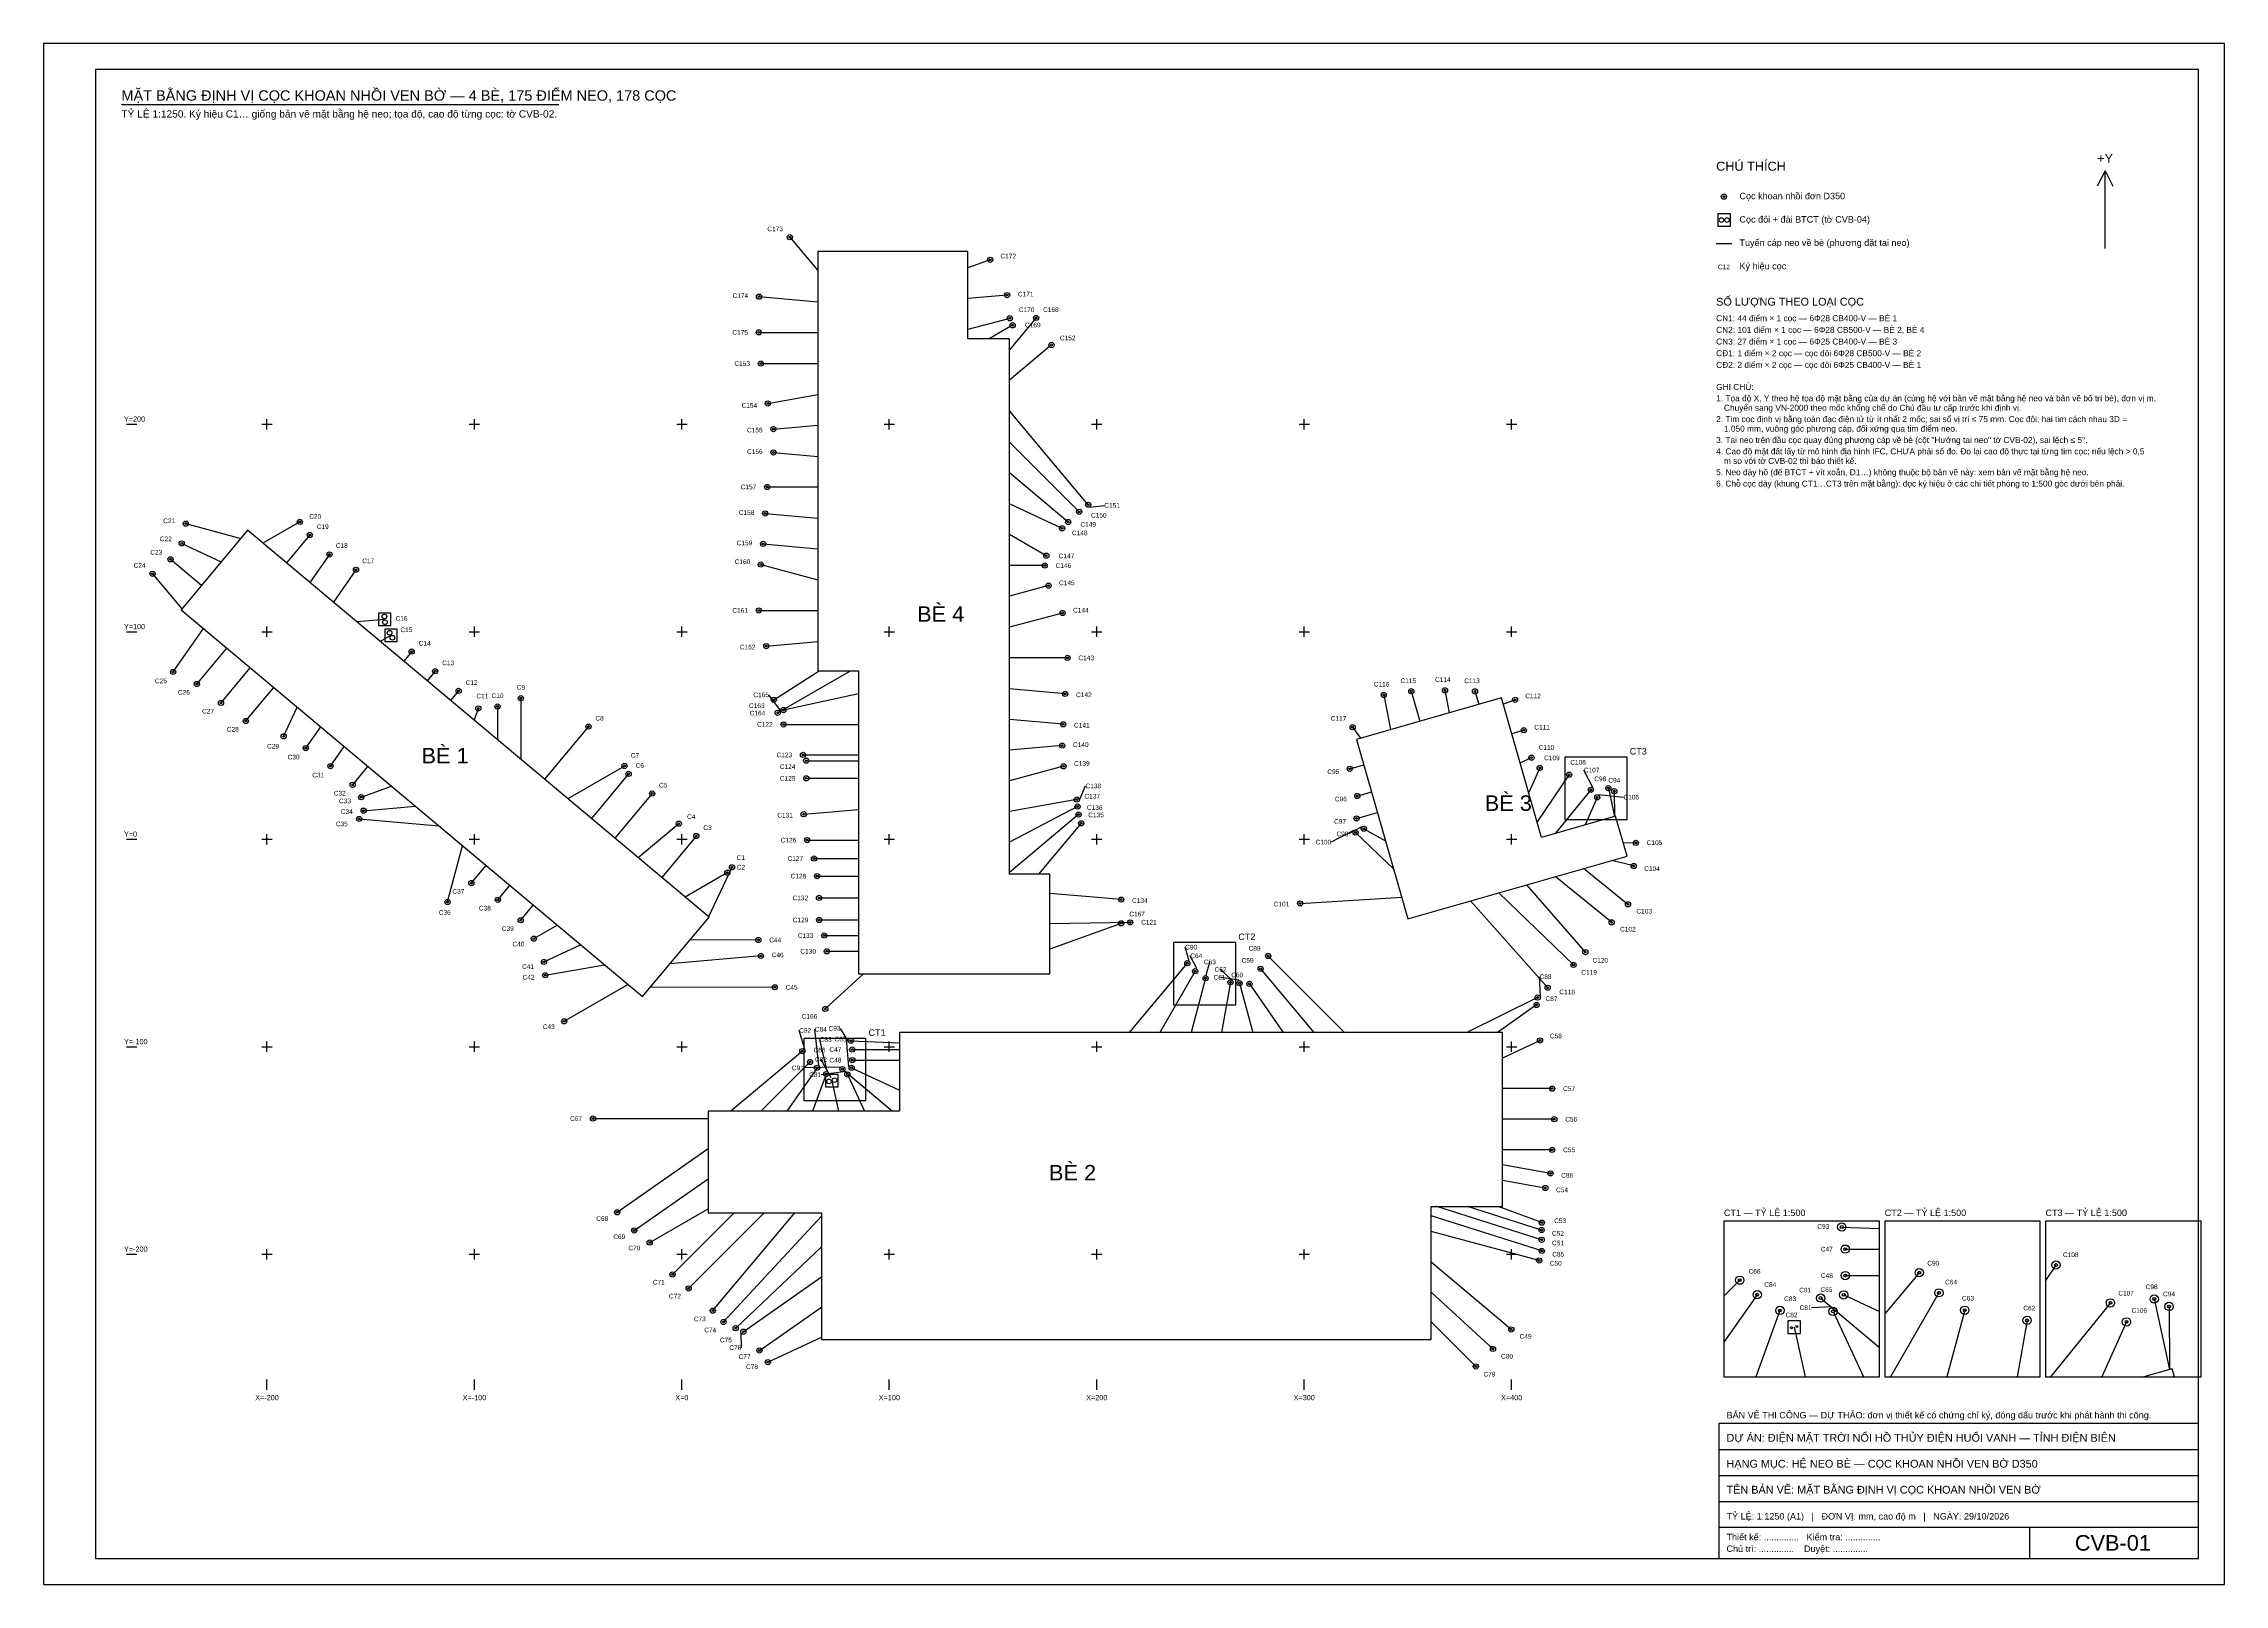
# Model space of a CAD drawing. Header units: millimetres. Extents: x 0 to 4445, y 0 to 594.
# Drawn here: x 0 to 841, y 0 to 594 of the extents above; entities that cross this region are included whole.
import ezdxf
from ezdxf.enums import TextEntityAlignment as Align

# ---------------------------------------------------------------- set-up
doc = ezdxf.new("R2010")
doc.units = ezdxf.units.MM
for name, color, linetype in [('CVB_00_KHUNG', 7, 'Continuous'), ('CVB_01_BE', 4, 'Continuous'), ('CVB_02_CAP', 3, 'Continuous'), ('CVB_03_COC', 2, 'Continuous'), ('CVB_07_CHU', 7, 'Continuous'), ('CVB_08_KY_HIEU_COC', 2, 'Continuous'), ('CVB_12_LUOI_TOA_DO', 8, 'Continuous')]:
    doc.layers.add(name, color=color, linetype=linetype)
doc.styles.add('VN', font='arial.ttf')

msp = doc.modelspace()

# ---------------------------------------------------------------- linework, layer by layer
at = {"layer": 'CVB_00_KHUNG'}
for p, q in [((841, 594), (0, 594)), ((0, 594), (0, 0)), ((841, 0), (841, 594)), ((831, 584), (20, 584)), ((20, 584), (20, 10)), ((831, 10), (831, 584)), ((831, 62), (646, 62)), ((646, 62), (646, 10)), ((831, 10), (831, 62)), ((646, 52), (831, 52)), ((646, 42), (831, 42)), ((646, 32), (831, 32)), ((646, 22), (831, 22)), ((766, 10), (766, 22)), ((20, 10), (831, 10)), ((646, 10), (831, 10)), ((0, 0), (841, 0))]:
    msp.add_line(p, q, dxfattribs=at)
at = {"layer": 'CVB_01_BE'}
for p, q in [((356.407, 513.807), (298.612, 513.807)), ((298.612, 513.807), (298.612, 352.207)), ((356.407, 480.207), (356.407, 513.807)), ((372.468, 480.207), (356.407, 480.207)), ((372.468, 273.807), (372.468, 480.207)), ((78.676, 406.38), (52.986, 375.724)), ((256.65, 257.238), (78.676, 406.38)), ((52.986, 375.724), (230.958, 226.58)), ((298.612, 352.207), (314.228, 352.207)), ((314.228, 352.207), (314.228, 235.407)), ((562.246, 341.83), (506.278, 325.781)), ((577.682, 287.999), (562.246, 341.83)), ((506.278, 325.781), (526.124, 256.57)), ((606.228, 296.185), (577.682, 287.999)), ((610.638, 280.804), (606.228, 296.185)), ((526.124, 256.57), (610.638, 280.804)), ((388.086, 273.807), (372.468, 273.807)), ((388.086, 235.407), (388.086, 273.807)), ((230.958, 226.58), (256.65, 257.238)), ((314.228, 235.407), (388.086, 235.407)), ((562.582, 212.823), (330.095, 212.823)), ((330.095, 212.823), (330.095, 182.436)), ((562.582, 145.623), (562.582, 212.823)), ((330.095, 182.436), (256.259, 182.436)), ((256.259, 182.436), (256.259, 143.223)), ((256.259, 143.223), (299.983, 143.223)), ((299.983, 143.223), (299.983, 94.423)), ((535.046, 94.423), (535.046, 145.623)), ((535.046, 145.623), (562.582, 145.623)), ((299.983, 94.423), (535.046, 94.423)), ((820.906, 83.146), (809.935, 80)), ((821.808, 80), (820.906, 83.146))]:
    msp.add_line(p, q, dxfattribs=at)
at = {"layer": 'CVB_02_CAP'}
for p, q in [((287.808, 519.352), (298.608, 506.48)), ((645, 517), (651, 517)), ((365.056, 510.672), (356.408, 507.528)), ((275.896, 496.464), (298.608, 494.48)), ((371.552, 497.056), (356.408, 495.728)), ((372.632, 488.088), (356.408, 483.728)), ((382.752, 488.248), (372.472, 475.992)), ((275.808, 482.68), (298.608, 482.68)), ((373.688, 485.408), (364.68, 480.208)), ((388.712, 477.816), (372.472, 464.192)), ((276.608, 470.68), (298.608, 470.68)), ((279.304, 455.28), (298.608, 458.68)), ((281.472, 445.384), (298.608, 446.88)), ((402.808, 416.232), (372.472, 452.392)), ((399.344, 413.52), (372.472, 440.392)), ((281.472, 436.376), (298.608, 434.88)), ((279.008, 423.08), (298.608, 423.08)), ((395.144, 409.568), (372.472, 428.592)), ((278.288, 412.856), (298.608, 411.08)), ((392.776, 407.128), (372.472, 416.592)), ((54.808, 408.944), (76.064, 403.264)), ((98.8, 409.624), (84.6, 401.416)), ((102.64, 404.568), (93.648, 393.832)), ((386.672, 396.592), (372.472, 404.792)), ((53.256, 401.304), (68.488, 394.216)), ((110.256, 397.072), (102.688, 386.256)), ((277.488, 401.128), (298.608, 399.28)), ((42, 389.6), (53.328, 376.128)), ((48.952, 395.2), (60.904, 385.176)), ((120.448, 391.136), (111.736, 378.68)), ((276.584, 393.184), (298.608, 387.28)), ((386.072, 392.792), (372.472, 392.792)), ((387.544, 385.032), (372.472, 380.992)), ((131.536, 372.04), (120.776, 371.096)), ((275.808, 375.48), (298.608, 375.48)), ((392.952, 374.48), (372.472, 368.992)), ((49.936, 351.768), (61.624, 368.488)), ((133.984, 365.92), (129.824, 363.52)), ((278.688, 361.736), (298.608, 363.48)), ((59.112, 347.112), (70.672, 360.904)), ((68.408, 339.84), (79.712, 353.328)), ((141.952, 359.616), (138.864, 355.936)), ((394.872, 357.192), (372.472, 357.192)), ((77.968, 332.872), (88.76, 345.744)), ((151, 352.04), (147.912, 348.36)), ((281.592, 341.032), (299.136, 352.208)), ((283.08, 336.008), (311.136, 352.208)), ((393.992, 343.312), (372.472, 345.192)), ((92.568, 326.928), (97.8, 338.168)), ((160.048, 344.464), (156.96, 340.784)), ((167.64, 337.712), (166, 333.2)), ((175.04, 338.424), (175.048, 325.624)), ((184.064, 341.64), (184.088, 318.04)), ((285.328, 337.104), (314.232, 343.496)), ((516.808, 342.896), (519.408, 329.544)), ((527.44, 344.336), (530.752, 332.8)), ((540.416, 344.688), (542.096, 336.048)), ((552, 344.304), (553.432, 339.304)), ((567.456, 341.016), (562.976, 339.296)), ((101.12, 322.392), (106.848, 330.592)), ((210.096, 330.696), (193.136, 310.464)), ((285.344, 331.536), (314.232, 331.536)), ((393.192, 331.576), (372.472, 333.392)), ((504.816, 330.448), (507.872, 326.24)), ((570.84, 329.28), (566.224, 327.952)), ((110.616, 315.472), (115.888, 323.008)), ((292.864, 319.792), (314.232, 319.792)), ((392.792, 323.368), (372.472, 321.592)), ((119.184, 308.248), (125.088, 315.304)), ((223.992, 315.496), (202.176, 302.888)), ((225.608, 312.48), (211.224, 295.304)), ((294.104, 317.56), (314.232, 317.56)), ((393.336, 315.384), (372.472, 309.792)), ((503.72, 314.448), (509.088, 315.984)), ((573.792, 318.72), (569.48, 316.616)), ((576.96, 314.776), (572.728, 305.272)), ((588.288, 312.168), (575.984, 293.928)), ((122.48, 303.472), (134.128, 307.72)), ((234.656, 304.896), (220.264, 287.728)), ((294.12, 310.752), (314.232, 310.752)), ((506.608, 303.928), (512.096, 305.496)), ((596.696, 306.336), (583.096, 289.552)), ((599.16, 303.408), (594.44, 292.808)), ((603.448, 306.936), (605.784, 296.056)), ((605.736, 305.784), (605.784, 296.056)), ((121.688, 295.096), (152.376, 292.44)), ((123.408, 298.264), (143.328, 300.016)), ((293.112, 296.904), (314.232, 298.752)), ((398.472, 302.568), (372.472, 297.992)), ((398.728, 299.864), (372.472, 286.192)), ((399.128, 296.768), (372.472, 274.392)), ((506.32, 295.304), (514.352, 297.608)), ((244.936, 293.272), (229.312, 280.152)), ((251.712, 288.512), (238.352, 272.568)), ((294.464, 286.92), (314.232, 286.92)), ((400.144, 293.416), (383.688, 273.808)), ((505.96, 289.864), (520.64, 275.696)), ((509.104, 291.304), (517.496, 286.648)), ((155.784, 263.088), (161.568, 284.728)), ((297.08, 279.84), (314.232, 279.84)), ((613.2, 276.96), (604.664, 279.088)), ((614.008, 285.88), (609.208, 285.792)), ((164.968, 270.408), (170.616, 277.152)), ((175.184, 263.92), (179.808, 269.44)), ((263.68, 274.4), (247.4, 264.992)), ((265.456, 276.424), (256.44, 257.408)), ((298.28, 273.048), (314.232, 273.048)), ((594.56, 243.768), (571.984, 269.72)), ((604.704, 255.24), (582.944, 272.864)), ((611, 262.16), (593.904, 276.008)), ((183.976, 256.04), (188.856, 261.864)), ((299.032, 264.648), (314.232, 264.648)), ((415.584, 264), (388.088, 266.408)), ((484.6, 262.536), (523.728, 264.928)), ((580.032, 230.008), (550.264, 263.488)), ((589.992, 238.84), (561.224, 266.632)), ((189.056, 248.944), (198.056, 254.152)), ((299.112, 256.144), (314.232, 256.144)), ((419.056, 255.208), (388.088, 254.608)), ((415.528, 254.84), (388.088, 244.856)), ((192.96, 239.976), (207.096, 246.576)), ((275.64, 248.424), (249.24, 248.4)), ((301.032, 250.144), (314.232, 250.144)), ((302.048, 244.072), (314.232, 244.072)), ((193.456, 234.824), (216.296, 238.872)), ((276.6, 242.288), (241.536, 239.2)), ((441.056, 239.48), (418.688, 212.824)), ((444.088, 236.376), (430.488, 212.824)), ((469.32, 237.336), (489.888, 212.824)), ((472.272, 242.24), (501.688, 212.824)), ((200.752, 217.072), (225.336, 231.288)), ((281.952, 230.2), (233.952, 230.16)), ((301.456, 221.848), (316.16, 235.408)), ((448.08, 233.688), (442.488, 212.824)), ((457.688, 232.128), (454.288, 212.824)), ((461.216, 231.76), (466.288, 212.824)), ((465.008, 231.504), (478.088, 212.824)), ((576.168, 226.232), (548.888, 212.824)), ((575.76, 223.376), (560.688, 212.824)), ((292.6, 205.584), (265.024, 182.44)), ((311.312, 209.592), (330.096, 208.832)), ((311.84, 206.176), (330.096, 206.176)), ((311.864, 202.104), (330.096, 202.104)), ((577.088, 209.68), (562.584, 202.92)), ((295.576, 201.392), (276.624, 182.44)), ((298.264, 199.152), (286.56, 182.44)), ((301.76, 196.72), (296.56, 182.44)), ((303.968, 194.152), (306.56, 182.44)), ((308.056, 198.632), (327.36, 182.44)), ((309.96, 196.576), (316.56, 182.44)), ((311.608, 199.128), (330.096, 190.504)), ((581.784, 191.12), (562.584, 191.12)), ((211.856, 179.6), (256.256, 179.6)), ((582.584, 179.32), (562.584, 179.32)), ((221.2, 143.448), (256.256, 168)), ((581.784, 167.52), (562.584, 167.52)), ((581.096, 158.44), (562.584, 161.704)), ((227.752, 136.44), (256.256, 156.4)), ((579.128, 152.8), (562.584, 155.72)), ((233.736, 131.8), (256.256, 144.8)), ((242.52, 119.464), (266.28, 143.224)), ((248.744, 114.088), (277.88, 143.224)), ((258.056, 105.536), (289.68, 143.224)), ((577.712, 132.864), (537.28, 145.624)), ((577.688, 136.6), (549.08, 145.624)), ((577.792, 139.464), (560.88, 145.624)), ((262.224, 101.152), (299.984, 141.928)), ((577.768, 128.552), (535.048, 142.04)), ((576.776, 124.872), (535.048, 136.056)), ((693.45, 137.775), (708, 137.186)), ((266.888, 98.76), (299.984, 130.128)), ((694.77, 129.235), (708, 129.235)), ((269.84, 97.424), (299.984, 118.528)), ((566, 98.288), (535.048, 124.256)), ((694.83, 119.055), (708, 119.055)), ((723.32, 120.155), (710, 104.282)), ((776.056, 123.104), (772, 117.091)), ((558.936, 90.768), (535.048, 112.656)), ((654.11, 117.275), (648, 111.165)), ((660.83, 111.675), (648, 93.355)), ((685.31, 110.375), (708, 91.343)), ((694.19, 111.615), (708, 105.173)), ((730.9, 112.395), (712.194, 80)), ((813.956, 110.024), (819.796, 82.824)), ((276.064, 90.176), (299.984, 106.928)), ((552.304, 84), (535.048, 101.256)), ((669.57, 105.595), (660.25, 80)), ((690.07, 105.235), (701.852, 80)), ((740.88, 105.675), (733.999, 80)), ((764.9, 101.775), (761.065, 80)), ((797.076, 108.524), (773.963, 80)), ((803.236, 101.204), (793.794, 80)), ((819.676, 107.144), (819.796, 82.824)), ((279.32, 85.696), (299.984, 95.328)), ((675.09, 99.175), (679.334, 80))]:
    msp.add_line(p, q, dxfattribs=at)
at = {"layer": 'CVB_03_COC'}
for p, q in [((650.5, 528.4), (645.7, 528.4)), ((645.7, 528.4), (645.7, 523.6)), ((645.7, 523.6), (650.5, 523.6)), ((650.5, 523.6), (650.5, 528.4)), ((133.936, 374.44), (129.136, 374.44)), ((129.136, 374.44), (129.136, 369.64)), ((133.936, 369.64), (133.936, 374.44)), ((129.136, 369.64), (133.936, 369.64)), ((136.384, 368.32), (131.584, 368.32)), ((131.584, 368.32), (131.584, 363.52)), ((131.584, 363.52), (136.384, 363.52)), ((136.384, 363.52), (136.384, 368.32)), ((306.368, 196.552), (301.568, 196.552)), ((301.568, 196.552), (301.568, 191.752)), ((306.368, 191.752), (306.368, 196.552)), ((301.568, 191.752), (306.368, 191.752)), ((677.49, 101.575), (672.69, 101.575)), ((672.69, 101.575), (672.69, 96.775)), ((677.49, 96.775), (677.49, 101.575)), ((672.69, 96.775), (677.49, 96.775))]:
    msp.add_line(p, q, dxfattribs=at)
for centre, radius in [((648, 535), 1), ((648, 535), 0.35), ((647, 526), 0.9), ((649.2, 526), 0.9), ((287.808, 519.352), 1), ((287.808, 519.352), 0.35), ((365.056, 510.672), 1), ((365.056, 510.672), 0.35), ((275.896, 496.464), 1), ((275.896, 496.464), 0.35), ((371.552, 497.056), 1), ((371.552, 497.056), 0.35), ((372.632, 488.088), 1), ((372.632, 488.088), 0.35), ((382.752, 488.248), 1), ((382.752, 488.248), 0.35), ((275.808, 482.68), 1), ((275.808, 482.68), 0.35), ((373.688, 485.408), 1), ((373.688, 485.408), 0.35), ((276.608, 470.68), 1), ((276.608, 470.68), 0.35), ((388.712, 477.816), 1), ((388.712, 477.816), 0.35), ((279.304, 455.28), 1), ((279.304, 455.28), 0.35), ((281.472, 445.384), 1), ((281.472, 445.384), 0.35), ((281.472, 436.376), 1), ((281.472, 436.376), 0.35), ((279.008, 423.08), 1), ((279.008, 423.08), 0.35), ((278.288, 412.856), 1), ((278.288, 412.856), 0.35), ((399.344, 413.52), 1), ((399.344, 413.52), 0.35), ((402.808, 416.232), 1), ((402.808, 416.232), 0.35), ((54.808, 408.944), 1), ((54.808, 408.944), 0.35), ((98.8, 409.624), 1), ((98.8, 409.624), 0.35), ((102.64, 404.568), 1), ((102.64, 404.568), 0.35), ((392.776, 407.128), 1), ((392.776, 407.128), 0.35), ((395.144, 409.568), 1), ((395.144, 409.568), 0.35), ((48.952, 395.2), 1), ((48.952, 395.2), 0.35), ((53.256, 401.304), 1), ((53.256, 401.304), 0.35), ((110.256, 397.072), 1), ((110.256, 397.072), 0.35), ((277.488, 401.128), 1), ((277.488, 401.128), 0.35), ((386.672, 396.592), 1), ((386.672, 396.592), 0.35), ((42, 389.6), 1), ((42, 389.6), 0.35), ((120.448, 391.136), 1), ((120.448, 391.136), 0.35), ((276.584, 393.184), 1), ((276.584, 393.184), 0.35), ((386.072, 392.792), 1), ((386.072, 392.792), 0.35), ((387.544, 385.032), 1), ((387.544, 385.032), 0.35), ((131.44, 373.136), 0.9), ((131.632, 370.944), 0.9), ((275.808, 375.48), 1), ((275.808, 375.48), 0.35), ((392.952, 374.48), 1), ((392.952, 374.48), 0.35), ((133.434, 366.873), 0.9), ((134.534, 364.967), 0.9), ((278.688, 361.736), 1), ((278.688, 361.736), 0.35), ((141.952, 359.616), 1), ((141.952, 359.616), 0.35), ((394.872, 357.192), 1), ((394.872, 357.192), 0.35), ((49.936, 351.768), 1), ((49.936, 351.768), 0.35), ((59.112, 347.112), 1), ((59.112, 347.112), 0.35), ((151, 352.04), 1), ((151, 352.04), 0.35), ((160.048, 344.464), 1), ((160.048, 344.464), 0.35), ((527.44, 344.336), 1), ((540.416, 344.688), 1), ((540.416, 344.688), 0.35), ((552, 344.304), 1), ((68.408, 339.84), 1), ((68.408, 339.84), 0.35), ((167.64, 337.712), 1), ((167.64, 337.712), 0.35), ((175.04, 338.424), 1), ((175.04, 338.424), 0.35), ((184.064, 341.64), 1), ((184.064, 341.64), 0.35), ((281.592, 341.032), 1), ((281.592, 341.032), 0.35), ((283.08, 336.008), 1), ((285.328, 337.104), 1), ((285.328, 337.104), 0.35), ((393.992, 343.312), 1), ((393.992, 343.312), 0.35), ((516.808, 342.896), 1), ((516.808, 342.896), 0.35), ((527.44, 344.336), 0.35), ((552, 344.304), 0.35), ((567.456, 341.016), 1), ((567.456, 341.016), 0.35), ((77.968, 332.872), 1), ((77.968, 332.872), 0.35), ((210.096, 330.696), 1), ((210.096, 330.696), 0.35), ((283.08, 336.008), 0.35), ((285.344, 331.536), 1), ((285.344, 331.536), 0.35), ((393.192, 331.576), 1), ((393.192, 331.576), 0.35), ((504.816, 330.448), 1), ((504.816, 330.448), 0.35), ((570.84, 329.28), 1), ((570.84, 329.28), 0.35), ((92.568, 326.928), 1), ((92.568, 326.928), 0.35), ((101.12, 322.392), 1), ((101.12, 322.392), 0.35), ((292.864, 319.792), 1), ((292.864, 319.792), 0.35), ((392.792, 323.368), 1), ((392.792, 323.368), 0.35), ((573.792, 318.72), 1), ((110.616, 315.472), 1), ((110.616, 315.472), 0.35), ((223.992, 315.496), 1), ((223.992, 315.496), 0.35), ((225.608, 312.48), 1), ((225.608, 312.48), 0.35), ((294.104, 317.56), 1), ((294.12, 310.752), 1), ((294.104, 317.56), 0.35), ((393.336, 315.384), 1), ((393.336, 315.384), 0.35), ((503.72, 314.448), 1), ((503.72, 314.448), 0.35), ((573.792, 318.72), 0.35), ((576.96, 314.776), 1), ((576.96, 314.776), 0.35), ((588.288, 312.168), 1), ((588.288, 312.168), 0.35), ((119.184, 308.248), 1), ((119.184, 308.248), 0.35), ((122.48, 303.472), 1), ((122.48, 303.472), 0.35), ((234.656, 304.896), 1), ((234.656, 304.896), 0.35), ((294.12, 310.752), 0.35), ((398.472, 302.568), 1), ((398.472, 302.568), 0.35), ((506.608, 303.928), 1), ((506.608, 303.928), 0.35), ((596.696, 306.336), 1), ((596.696, 306.336), 0.35), ((599.16, 303.408), 1), ((599.16, 303.408), 0.35), ((603.448, 306.936), 1), ((603.448, 306.936), 0.35), ((605.736, 305.784), 1), ((605.736, 305.784), 0.35), ((121.688, 295.096), 1), ((121.688, 295.096), 0.35), ((123.408, 298.264), 1), ((123.408, 298.264), 0.35), ((293.112, 296.904), 1), ((293.112, 296.904), 0.35), ((398.728, 299.864), 1), ((399.128, 296.768), 1), ((398.728, 299.864), 0.35), ((399.128, 296.768), 0.35), ((400.144, 293.416), 1), ((506.32, 295.304), 1), ((506.32, 295.304), 0.35), ((244.936, 293.272), 1), ((244.936, 293.272), 0.35), ((251.712, 288.512), 1), ((251.712, 288.512), 0.35), ((294.464, 286.92), 1), ((294.464, 286.92), 0.35), ((400.144, 293.416), 0.35), ((505.96, 289.864), 1), ((505.96, 289.864), 0.35), ((509.104, 291.304), 1), ((509.104, 291.304), 0.35), ((614.008, 285.88), 1), ((614.008, 285.88), 0.35), ((297.08, 279.84), 1), ((297.08, 279.84), 0.35), ((613.2, 276.96), 1), ((164.968, 270.408), 1), ((164.968, 270.408), 0.35), ((263.68, 274.4), 1), ((263.68, 274.4), 0.35), ((265.456, 276.424), 1), ((265.456, 276.424), 0.35), ((298.28, 273.048), 1), ((298.28, 273.048), 0.35), ((613.2, 276.96), 0.35), ((155.784, 263.088), 1), ((155.784, 263.088), 0.35), ((175.184, 263.92), 1), ((175.184, 263.92), 0.35), ((299.032, 264.648), 1), ((299.032, 264.648), 0.35), ((415.584, 264), 1), ((415.584, 264), 0.35), ((484.6, 262.536), 1), ((484.6, 262.536), 0.35), ((611, 262.16), 1), ((611, 262.16), 0.35), ((183.976, 256.04), 1), ((183.976, 256.04), 0.35), ((299.112, 256.144), 1), ((299.112, 256.144), 0.35), ((415.528, 254.84), 1), ((415.528, 254.84), 0.35), ((419.056, 255.208), 1), ((419.056, 255.208), 0.35), ((604.704, 255.24), 1), ((604.704, 255.24), 0.35), ((189.056, 248.944), 1), ((189.056, 248.944), 0.35), ((275.64, 248.424), 1), ((275.64, 248.424), 0.35), ((301.032, 250.144), 1), ((301.032, 250.144), 0.35), ((302.048, 244.072), 1), ((302.048, 244.072), 0.35), ((594.56, 243.768), 1), ((594.56, 243.768), 0.35), ((192.96, 239.976), 1), ((193.456, 234.824), 1), ((192.96, 239.976), 0.35), ((276.6, 242.288), 1), ((276.6, 242.288), 0.35), ((441.056, 239.48), 1), ((441.056, 239.48), 0.35), ((444.088, 236.376), 1), ((444.088, 236.376), 0.35), ((469.32, 237.336), 1), ((469.32, 237.336), 0.35), ((472.272, 242.24), 1), ((472.272, 242.24), 0.35), ((589.992, 238.84), 1), ((589.992, 238.84), 0.35), ((193.456, 234.824), 0.35), ((281.952, 230.2), 1), ((281.952, 230.2), 0.35), ((448.08, 233.688), 1), ((448.08, 233.688), 0.35), ((457.688, 232.128), 1), ((457.688, 232.128), 0.35), ((461.216, 231.76), 1), ((461.216, 231.76), 0.35), ((465.008, 231.504), 1), ((465.008, 231.504), 0.35), ((576.168, 226.232), 1), ((580.032, 230.008), 1), ((580.032, 230.008), 0.35), ((301.456, 221.848), 1), ((301.456, 221.848), 0.35), ((575.76, 223.376), 1), ((575.76, 223.376), 0.35), ((576.168, 226.232), 0.35), ((200.752, 217.072), 1), ((200.752, 217.072), 0.35), ((311.312, 209.592), 1), ((577.088, 209.68), 1), ((292.6, 205.584), 1), ((292.6, 205.584), 0.35), ((295.576, 201.392), 1), ((311.84, 206.176), 1), ((311.864, 202.104), 1), ((311.312, 209.592), 0.35), ((311.84, 206.176), 0.35), ((311.864, 202.104), 0.35), ((577.088, 209.68), 0.35), ((295.576, 201.392), 0.35), ((298.264, 199.152), 1), ((298.264, 199.152), 0.35), ((301.76, 196.72), 1), ((301.76, 196.72), 0.35), ((302.894, 193.914), 0.9), ((305.042, 194.39), 0.9), ((308.056, 198.632), 1), ((308.056, 198.632), 0.35), ((309.96, 196.576), 1), ((309.96, 196.576), 0.35), ((311.608, 199.128), 1), ((311.608, 199.128), 0.35), ((581.784, 191.12), 1), ((581.784, 191.12), 0.35), ((211.856, 179.6), 1), ((211.856, 179.6), 0.35), ((582.584, 179.32), 1), ((582.584, 179.32), 0.35), ((581.784, 167.52), 1), ((581.784, 167.52), 0.35), ((579.128, 152.8), 1), ((579.128, 152.8), 0.35), ((581.096, 158.44), 1), ((581.096, 158.44), 0.35), ((221.2, 143.448), 1), ((221.2, 143.448), 0.35), ((227.752, 136.44), 1), ((227.752, 136.44), 0.35), ((577.688, 136.6), 1), ((577.792, 139.464), 1), ((577.688, 136.6), 0.35), ((577.792, 139.464), 0.35), ((693.45, 137.775), 1.6), ((693.45, 137.775), 0.56), ((233.736, 131.8), 1), ((233.736, 131.8), 0.35), ((577.712, 132.864), 1), ((577.768, 128.552), 1), ((577.712, 132.864), 0.35), ((577.768, 128.552), 0.35), ((694.77, 129.235), 1.6), ((694.77, 129.235), 0.56), ((242.52, 119.464), 1), ((242.52, 119.464), 0.35), ((576.776, 124.872), 1), ((576.776, 124.872), 0.35), ((654.11, 117.275), 1.6), ((654.11, 117.275), 0.56), ((694.83, 119.055), 1.6), ((694.83, 119.055), 0.56), ((723.32, 120.155), 1.6), ((723.32, 120.155), 0.56), ((776.056, 123.104), 1.6), ((776.056, 123.104), 0.56), ((248.744, 114.088), 1), ((248.744, 114.088), 0.35), ((660.83, 111.675), 1.6), ((660.83, 111.675), 0.56), ((685.31, 110.375), 1.6), ((685.31, 110.375), 0.56), ((694.19, 111.615), 1.6), ((694.19, 111.615), 0.56), ((730.9, 112.395), 1.6), ((730.9, 112.395), 0.56), ((797.076, 108.524), 1.6), ((813.956, 110.024), 1.6), ((813.956, 110.024), 0.56), ((258.056, 105.536), 1), ((258.056, 105.536), 0.35), ((262.224, 101.152), 1), ((262.224, 101.152), 0.35), ((669.57, 105.595), 1.6), ((669.57, 105.595), 0.56), ((690.07, 105.235), 1.6), ((690.07, 105.235), 0.56), ((740.88, 105.675), 1.6), ((740.88, 105.675), 0.56), ((764.9, 101.775), 1.6), ((764.9, 101.775), 0.56), ((797.076, 108.524), 0.56), ((803.236, 101.204), 1.6), ((803.236, 101.204), 0.56), ((819.676, 107.144), 1.6), ((819.676, 107.144), 0.56), ((266.888, 98.76), 1), ((266.888, 98.76), 0.35), ((269.84, 97.424), 1), ((269.84, 97.424), 0.35), ((566, 98.288), 1), ((566, 98.288), 0.35), ((674.065, 98.948), 0.4), ((676.115, 99.402), 0.4), ((276.064, 90.176), 1), ((276.064, 90.176), 0.35), ((279.32, 85.696), 1), ((279.32, 85.696), 0.35), ((552.304, 84), 1), ((552.304, 84), 0.35), ((558.936, 90.768), 1), ((558.936, 90.768), 0.35)]:
    msp.add_circle(centre, radius, dxfattribs=at)
at = {"layer": 'CVB_07_CHU'}
for p, q in [((30, 570.5), (198.64, 570.5)), ((795, 545), (792, 539)), ((795, 515), (795, 545)), ((795, 545), (798, 539)), ((610.666, 318.926), (586.666, 318.926)), ((586.666, 318.926), (586.666, 294.926)), ((610.666, 294.926), (610.666, 318.926)), ((586.666, 294.926), (610.666, 294.926)), ((459.728, 247.418), (435.728, 247.418)), ((435.728, 247.418), (435.728, 223.418)), ((459.728, 223.418), (459.728, 247.418)), ((435.728, 223.418), (459.728, 223.418)), ((317.132, 210.482), (293.132, 210.482)), ((293.132, 210.482), (293.132, 186.482)), ((317.132, 186.482), (317.132, 210.482)), ((293.132, 186.482), (317.132, 186.482)), ((708, 140), (648, 140)), ((648, 140), (648, 80)), ((708, 80), (708, 140)), ((770, 140), (710, 140)), ((710, 140), (710, 80)), ((770, 80), (770, 140)), ((832, 140), (772, 140)), ((772, 140), (772, 80)), ((832, 80), (832, 140)), ((648, 80), (708, 80)), ((710, 80), (770, 80)), ((772, 80), (832, 80))]:
    msp.add_line(p, q, dxfattribs=at)
at = {"layer": 'CVB_08_KY_HIEU_COC'}
for p, q in [((403.579, 415.313), (409.031, 415.971)), ((284.156, 336.845), (279.737, 342.934)), ((597.451, 307.268), (593.979, 313.943)), ((399.654, 302.776), (401.811, 307.826)), ((599.648, 304.504), (609.273, 303.502)), ((505.097, 290.697), (496.549, 286.161)), ((508.055, 291.886), (503.2, 289.319)), ((441.827, 240.399), (440.232, 245.654)), ((444.688, 237.415), (442.205, 242.313)), ((448.391, 234.847), (449.763, 239.966)), ((457.896, 233.31), (453.886, 237.062)), ((460.906, 232.919), (453.464, 234.032)), ((577.245, 226.761), (576.894, 234.277)), ((293.519, 206.355), (291.381, 213.569)), ((298.952, 200.135), (297.44, 214.013)), ((310.113, 209.641), (307.301, 214.358)), ((302.171, 197.848), (299.28, 210.075)), ((303.709, 195.324), (299.778, 202.442)), ((310.52, 199.635), (309.607, 210.213)), ((307.137, 199.403), (293.18, 199.102)), ((309.452, 197.663), (299.847, 196.49)), ((689.258, 106.975), (681.787, 106.665)), ((268.857, 96.736), (269.038, 91.247))]:
    msp.add_line(p, q, dxfattribs=at)
at = {"layer": 'CVB_12_LUOI_TOA_DO'}
for p, q in [((32, 447.256), (36, 447.256)), ((84.144, 447.256), (88.144, 447.256)), ((86.144, 445.256), (86.144, 449.256)), ((164.144, 447.256), (168.144, 447.256)), ((166.144, 445.256), (166.144, 449.256)), ((244.144, 447.256), (248.144, 447.256)), ((246.144, 445.256), (246.144, 449.256)), ((324.144, 447.256), (328.144, 447.256)), ((326.144, 445.256), (326.144, 449.256)), ((404.144, 447.256), (408.144, 447.256)), ((406.144, 445.256), (406.144, 449.256)), ((484.144, 447.256), (488.144, 447.256)), ((486.144, 445.256), (486.144, 449.256)), ((564.144, 447.256), (568.144, 447.256)), ((566.144, 445.256), (566.144, 449.256)), ((32, 367.256), (36, 367.256)), ((84.144, 367.256), (88.144, 367.256)), ((86.144, 365.256), (86.144, 369.256)), ((164.144, 367.256), (168.144, 367.256)), ((166.144, 365.256), (166.144, 369.256)), ((244.144, 367.256), (248.144, 367.256)), ((246.144, 365.256), (246.144, 369.256)), ((324.144, 367.256), (328.144, 367.256)), ((326.144, 365.256), (326.144, 369.256)), ((404.144, 367.256), (408.144, 367.256)), ((406.144, 365.256), (406.144, 369.256)), ((484.144, 367.256), (488.144, 367.256)), ((486.144, 365.256), (486.144, 369.256)), ((564.144, 367.256), (568.144, 367.256)), ((566.144, 365.256), (566.144, 369.256)), ((32, 287.256), (36, 287.256)), ((84.144, 287.256), (88.144, 287.256)), ((86.144, 285.256), (86.144, 289.256)), ((164.144, 287.256), (168.144, 287.256)), ((166.144, 285.256), (166.144, 289.256)), ((244.144, 287.256), (248.144, 287.256)), ((246.144, 285.256), (246.144, 289.256)), ((324.144, 287.256), (328.144, 287.256)), ((326.144, 285.256), (326.144, 289.256)), ((404.144, 287.256), (408.144, 287.256)), ((406.144, 285.256), (406.144, 289.256)), ((484.144, 287.256), (488.144, 287.256)), ((486.144, 285.256), (486.144, 289.256)), ((564.144, 287.256), (568.144, 287.256)), ((566.144, 285.256), (566.144, 289.256)), ((32, 207.256), (36, 207.256)), ((84.144, 207.256), (88.144, 207.256)), ((86.144, 205.256), (86.144, 209.256)), ((164.144, 207.256), (168.144, 207.256)), ((166.144, 205.256), (166.144, 209.256)), ((244.144, 207.256), (248.144, 207.256)), ((246.144, 205.256), (246.144, 209.256)), ((324.144, 207.256), (328.144, 207.256)), ((326.144, 205.256), (326.144, 209.256)), ((404.144, 207.256), (408.144, 207.256)), ((406.144, 205.256), (406.144, 209.256)), ((484.144, 207.256), (488.144, 207.256)), ((486.144, 205.256), (486.144, 209.256)), ((564.144, 207.256), (568.144, 207.256)), ((566.144, 205.256), (566.144, 209.256)), ((32, 127.256), (36, 127.256)), ((84.144, 127.256), (88.144, 127.256)), ((86.144, 125.256), (86.144, 129.256)), ((164.144, 127.256), (168.144, 127.256)), ((166.144, 125.256), (166.144, 129.256)), ((244.144, 127.256), (248.144, 127.256)), ((246.144, 125.256), (246.144, 129.256)), ((324.144, 127.256), (328.144, 127.256)), ((326.144, 125.256), (326.144, 129.256)), ((404.144, 127.256), (408.144, 127.256)), ((406.144, 125.256), (406.144, 129.256)), ((484.144, 127.256), (488.144, 127.256)), ((486.144, 125.256), (486.144, 129.256)), ((564.144, 127.256), (568.144, 127.256)), ((566.144, 125.256), (566.144, 129.256)), ((86.144, 75), (86.144, 79)), ((166.144, 75), (166.144, 79)), ((246.144, 75), (246.144, 79)), ((326.144, 75), (326.144, 79)), ((406.144, 75), (406.144, 79)), ((486.144, 75), (486.144, 79)), ((566.144, 75), (566.144, 79))]:
    msp.add_line(p, q, dxfattribs=at)

# ---------------------------------------------------------------- texts
at = {"layer": 'CVB_00_KHUNG', "style": 'VN'}
for s, height, p in [('BẢN VẼ THI CÔNG — DỰ THẢO: đơn vị thiết kế có chứng chỉ ký, đóng dấu trước khi phát hành thi công.', 2.5, (649, 64)), ('DỰ ÁN: ĐIỆN MẶT TRỜI NỔI HỒ THỦY ĐIỆN HUỔI VANH — TỈNH ĐIỆN BIÊN', 3, (649, 55)), ('HẠNG MỤC: HỆ NEO BÈ — CỌC KHOAN NHỒI VEN BỜ D350', 3, (649, 45)), ('TÊN BẢN VẼ: MẶT BẰNG ĐỊNH VỊ CỌC KHOAN NHỒI VEN BỜ', 3, (649, 35)), ('TỶ LỆ: 1:1250 (A1)   |   ĐƠN VỊ: mm, cao độ m   |   NGÀY: 29/10/2026', 2.5, (649, 25)), ('Thiết kế: ..............   Kiểm tra: ..............', 2.5, (649, 17)), ('Chủ trì: ..............    Duyệt: ..............', 2.5, (649, 12.5))]:
    msp.add_text(s, height=height, dxfattribs=at).set_placement(p)
msp.add_text('CVB-01', height=6, dxfattribs=at).set_placement((798, 13), align=Align.CENTER)
at = {"layer": 'CVB_01_BE', "style": 'VN'}
for s, p in [('BÈ 4', (345.96, 371.087)), ('BÈ 1', (154.817, 316.48)), ('BÈ 3', (564.866, 298.195)), ('BÈ 2', (396.793, 155.706))]:
    msp.add_text(s, height=6, dxfattribs=at).set_placement(p, align=Align.CENTER)
at = {"layer": 'CVB_07_CHU', "style": 'VN'}
for s, height, p in [('MẶT BẰNG ĐỊNH VỊ CỌC KHOAN NHỒI VEN BỜ — 4 BÈ, 175 ĐIỂM NEO, 178 CỌC', 4, (30, 572)), ('TỶ LỆ 1:1250. Ký hiệu C1… giống bản vẽ mặt bằng hệ neo; tọa độ, cao độ từng cọc: tờ CVB-02.', 2.8, (30, 565.5)), ('CHÚ THÍCH', 3.5, (645, 545)), ('Cọc khoan nhồi đơn D350', 2.5, (654, 534)), ('Cọc đôi + đài BTCT (tờ CVB-04)', 2.5, (654, 525)), ('Tuyến cáp neo về bè (phương đặt tai neo)', 2.5, (654, 516)), ('Ký hiệu cọc', 2.5, (654, 507)), ('SỐ LƯỢNG THEO LOẠI CỌC', 3, (645, 493)), ('CN1: 44 điểm × 1 cọc — 6Φ28 CB400-V — BÈ 1', 2.3, (645, 487)), ('CN2: 101 điểm × 1 cọc — 6Φ28 CB500-V — BÈ 2, BÈ 4', 2.3, (645, 482.5)), ('CN3: 27 điểm × 1 cọc — 6Φ25 CB400-V — BÈ 3', 2.3, (645, 478)), ('CĐ1: 1 điểm × 2 cọc — cọc đôi 6Φ28 CB500-V — BÈ 2', 2.3, (645, 473.5)), ('CĐ2: 2 điểm × 2 cọc — cọc đôi 6Φ25 CB400-V — BÈ 1', 2.3, (645, 469)), ('GHI CHÚ:', 2.3, (645, 460.5)), ('1. Tọa độ X, Y theo hệ tọa độ mặt bằng của dự án (cùng hệ với bản vẽ mặt bằng hệ neo và bản vẽ bố trí bè), đơn vị m.', 2.3, (645, 456.13)), ('Chuyển sang VN-2000 theo mốc khống chế do Chủ đầu tư cấp trước khi định vị.', 2.3, (648, 452.45)), ('2. Tim cọc định vị bằng toàn đạc điện tử từ ít nhất 2 mốc; sai số vị trí ≤ 75 mm. Cọc đôi: hai tim cách nhau 3D =', 2.3, (645, 448.08)), ('1.050 mm, vuông góc phương cáp, đối xứng qua tim điểm neo.', 2.3, (648, 444.4)), ('4. Cao độ mặt đất lấy từ mô hình địa hình IFC, CHƯA phải số đo. Đo lại cao độ thực tại từng tim cọc; nếu lệch > 0,5', 2.3, (645, 435.66)), ('3. Tai neo trên đầu cọc quay đúng phương cáp về bè (cột "Hướng tai neo" tờ CVB-02), sai lệch ≤ 5°.', 2.3, (645, 440.03)), ('5. Neo đáy hồ (đế BTCT + vít xoắn, D1…) không thuộc bộ bản vẽ này: xem bản vẽ mặt bằng hệ neo.', 2.3, (645, 427.61)), ('m so với tờ CVB-02 thì báo thiết kế.', 2.3, (648, 431.98)), ('6. Chỗ cọc dày (khung CT1…CT3 trên mặt bằng): đọc ký hiệu ở các chi tiết phóng to 1:500 góc dưới bên phải.', 2.3, (645, 423.24)), ('CT3', 2.5, (611.666, 319.926)), ('CT2', 2.5, (460.728, 248.418)), ('CT1', 2.5, (318.132, 211.482)), ('CT1 — TỶ LỆ 1:500', 2.5, (648, 142)), ('CT2 — TỶ LỆ 1:500', 2.5, (710, 142)), ('CT3 — TỶ LỆ 1:500', 2.5, (772, 142))]:
    msp.add_text(s, height=height, dxfattribs=at).set_placement(p)
msp.add_text('+Y', height=3.5, dxfattribs=at).set_placement((795, 548), align=Align.CENTER)
at = {"layer": 'CVB_08_KY_HIEU_COC', "style": 'VN'}
for s, p in [('C173', (285.108, 521.669)), ('C174', (271.712, 495.929)), ('C175', (271.608, 481.78)), ('C153', (272.408, 469.78)), ('C154', (275.168, 453.651)), ('C155', (277.288, 444.119)), ('C156', (277.288, 435.841)), ('C157', (274.808, 422.18)), ('C158', (274.104, 412.322)), ('C22', (49.448, 402.176)), ('C21', (50.75, 409.128)), ('C23', (45.734, 396.999)), ('C159', (273.304, 400.594)), ('C24', (39.297, 391.915)), ('C160', (272.527, 393.372)), ('C161', (271.608, 374.58)), ('C162', (274.504, 360.47)), ('C25', (47.53, 347.426)), ('C26', (56.414, 342.993)), ('C27', (65.71, 335.721)), ('C163', (278.05, 337.875)), ('C164', (278.293, 335)), ('C165', (279.737, 342.034)), ('C28', (75.27, 328.754)), ('C122', (281.144, 330.636)), ('C117', (502.348, 332.946)), ('C29', (90.796, 322.22)), ('C30', (98.715, 318.049)), ('C123', (288.664, 318.892)), ('C31', (108.208, 311.131)), ('C124', (289.904, 314.36)), ('C125', (289.92, 309.852)), ('C95', (499.682, 312.393)), ('C32', (116.489, 304.127)), ('C33', (118.534, 301.133)), ('C96', (502.57, 301.874)), ('C34', (119.224, 296.996)), ('C131', (288.928, 295.638)), ('C97', (502.283, 293.246)), ('C35', (117.305, 292.267)), ('C126', (290.264, 286.02)), ('C100', (496.549, 285.261)), ('C99', (503.2, 288.419)), ('C127', (292.88, 278.94)), ('C128', (294.08, 272.148)), ('C37', (162.271, 266.288)), ('C38', (172.487, 259.8)), ('C132', (294.832, 263.748)), ('C101', (480.408, 261.38)), ('C39', (181.279, 251.921)), ('C129', (294.912, 255.244)), ('C40', (185.421, 245.94)), ('C133', (296.832, 249.244)), ('C130', (297.848, 243.172)), ('C89', (469.302, 244.31)), ('C41', (189.154, 237.299)), ('C60', (462.599, 234.044)), ('C59', (466.62, 239.653)), ('C42', (189.32, 233.191)), ('C166', (298.368, 218.101)), ('C43', (197.116, 214.07)), ('C93', (307.301, 213.458)), ('C65', (309.607, 209.313)), ('C47', (307.64, 205.276)), ('C48', (307.664, 201.204)), ('C91', (293.18, 198.202)), ('C81', (299.847, 195.59)), ('C67', (207.656, 178.7)), ('C68', (217.76, 140.139)), ('C69', (224.312, 133.131)), ('C93', (688.654, 137.069)), ('C70', (230.099, 128.8)), ('C47', (689.97, 128.335)), ('C48', (690.03, 118.155)), ('C71', (239.55, 115.594)), ('C72', (245.774, 110.218)), ('C91', (681.632, 112.56)), ('C65', (689.84, 112.744)), ('C73', (255.356, 101.419)), ('C81', (681.787, 105.765)), ('C74', (259.37, 97.17)), ('C75', (265.422, 93.301)), ('C76', (269.038, 90.347)), ('C77', (272.624, 86.867)), ('C78', (275.513, 83.022))]:
    msp.add_text(s, height=1.8, dxfattribs=at).set_placement(p, align=Align.RIGHT)
for s, p in [('C172', (369.003, 511.207)), ('C171', (375.736, 496.523)), ('C170', (376.091, 490.499)), ('C168', (385.451, 490.566)), ('C169', (378.475, 484.616)), ('C152', (391.93, 479.615)), ('C20', (102.436, 410.826)), ('C150', (403.94, 411.276)), ('C151', (409.031, 415.071)), ('C19', (105.337, 406.888)), ('C148', (396.583, 404.454)), ('C149', (399.84, 407.73)), ('C18', (112.664, 399.613)), ('C17', (122.855, 393.678)), ('C147', (391.459, 395.583)), ('C146', (390.272, 391.892)), ('C145', (391.601, 385.219)), ('C16', (135.72, 371.507)), ('C144', (397.009, 374.667)), ('C15', (137.622, 367.119)), ('C14', (144.652, 361.933)), ('C13', (153.7, 354.357)), ('C143', (399.072, 356.292)), ('C12', (162.748, 346.781)), ('C11', (166.913, 341.545)), ('C142', (398.176, 342.046)), ('C112', (571.377, 341.621)), ('C8', (212.794, 333.015)), ('C141', (397.376, 330.309)), ('C111', (574.876, 329.541)), ('C7', (226.478, 318.689)), ('C140', (396.976, 322.834)), ('C110', (576.558, 321.729)), ('C6', (228.305, 314.8)), ('C139', (397.393, 315.571)), ('C109', (578.668, 317.713)), ('C108', (588.73, 316.036)), ('C107', (593.979, 313.043)), ('C5', (237.354, 307.215)), ('C137', (401.391, 302.944)), ('C138', (401.811, 306.926)), ('C106', (609.273, 302.602)), ('C4', (248.152, 295.073)), ('C136', (402.345, 298.568)), ('C135', (402.844, 295.733)), ('C3', (254.41, 290.831)), ('C105', (618.207, 285.057)), ('C1', (267.255, 279.319)), ('C2', (267.316, 275.601)), ('C104', (617.275, 275.044)), ('C134', (419.768, 262.734)), ('C167', (418.688, 257.537)), ('C121', (423.255, 254.389)), ('C102', (607.968, 251.697)), ('C103', (614.264, 258.616)), ('C44', (279.84, 247.528)), ('C90', (440.232, 244.754)), ('C46', (280.784, 241.756)), ('C64', (442.205, 241.413)), ('C119', (593.013, 235.022)), ('C120', (597.317, 239.699)), ('C45', (286.152, 229.303)), ('C88', (576.894, 233.377)), ('C118', (584.542, 227.498)), ('C87', (579.201, 224.885)), ('C92', (291.381, 212.669)), ('C84', (297.44, 213.113)), ('C83', (299.28, 209.175)), ('C58', (580.895, 210.554)), ('C66', (296.92, 205.088)), ('C57', (585.984, 190.22)), ('C56', (586.784, 178.42)), ('C55', (585.984, 166.62)), ('C54', (583.264, 151.17)), ('C86', (585.232, 156.811)), ('C52', (581.693, 134.437)), ('C53', (582.526, 139.288)), ('C51', (581.717, 130.7)), ('C85', (581.773, 126.387)), ('C108', (778.74, 126.183)), ('C50', (580.833, 122.885)), ('C66', (657.504, 119.769)), ('C90', (726.405, 122.932)), ('C84', (663.584, 114.707)), ('C83', (671.212, 109.205)), ('C64', (733.3, 115.652)), ('C107', (800.098, 111.353)), ('C106', (805.189, 104.689)), ('C49', (569.218, 94.689)), ('C80', (562.033, 87.031)), ('C79', (555.274, 80.13))]:
    msp.add_text(s, height=1.8, dxfattribs=at).set_placement(p)
for s, p in [('C12', (648, 507)), ('C9', (184.06, 344.94)), ('C116', (516.005, 346.119)), ('C115', (526.281, 347.473)), ('C114', (539.614, 347.911)), ('C113', (550.844, 347.442)), ('C10', (175.037, 341.724)), ('C98', (600.318, 309.66)), ('C94', (605.715, 309.084)), ('C36', (154.699, 258.13)), ('C63', (449.763, 239.066)), ('C62', (453.886, 236.162)), ('C61', (453.464, 233.132)), ('C82', (299.778, 201.542)), ('C63', (742.123, 109.411)), ('C98', (812.948, 113.817)), ('C94', (819.652, 111.044)), ('C82', (674.053, 102.962)), ('C62', (765.733, 105.602))]:
    msp.add_text(s, height=1.8, dxfattribs=at).set_placement(p, align=Align.CENTER)
at = {"layer": 'CVB_12_LUOI_TOA_DO', "style": 'VN'}
for s, p in [('Y=200', (31, 448.256)), ('Y=100', (31, 368.256)), ('Y=0', (31, 288.256)), ('Y=-100', (31, 208.256)), ('Y=-200', (31, 128.256))]:
    msp.add_text(s, height=2, dxfattribs=at).set_placement(p)
for s, p in [('X=-200', (86.144, 71)), ('X=-100', (166.144, 71)), ('X=0', (246.144, 71)), ('X=100', (326.144, 71)), ('X=200', (406.144, 71)), ('X=300', (486.144, 71)), ('X=400', (566.144, 71))]:
    msp.add_text(s, height=2, dxfattribs=at).set_placement(p, align=Align.CENTER)

doc.saveas('drawing.dxf')
